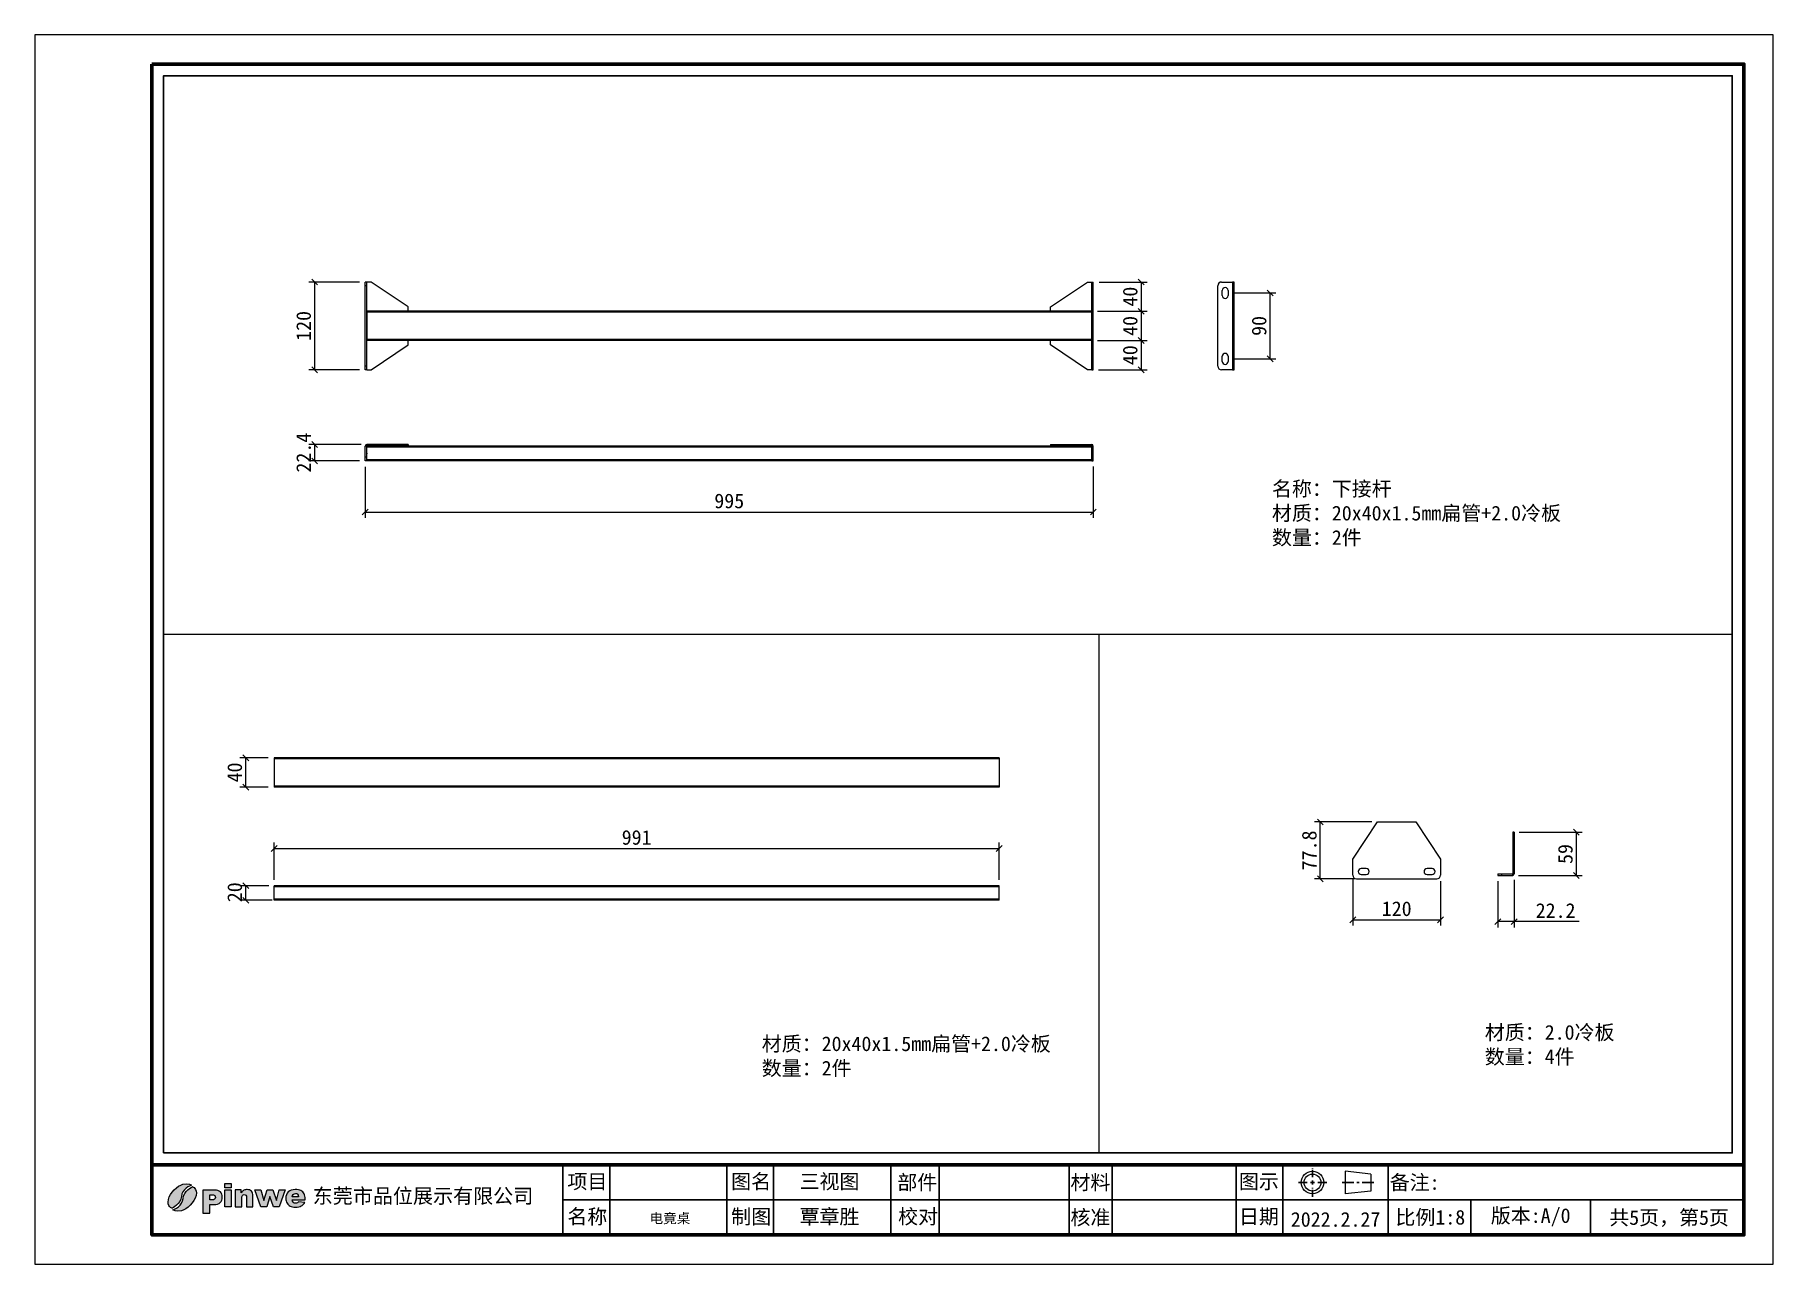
# Model space of a CAD drawing. Header units: inches. Extents: x 21728 to 86065, y -20660 to 1996.
# Drawn here: x 83689 to 86065, y -14953 to -13273 of the extents above; entities that cross this region are included whole.
import ezdxf

# ---------------------------------------------------------------- set-up
doc = ezdxf.new("R2010")
doc.units = ezdxf.units.IN
doc.header["$MEASUREMENT"] = 0
doc.linetypes.add('CENTER2', pattern=[28.575, 19.05, -3.175, 3.175, -3.175])
doc.layers.add('_U+56FE_U+5C42 1', color=7, linetype='Continuous')
doc.layers.add('图框', color=5, linetype='Continuous', lineweight=60)
doc.layers.add('轮廓线', color=7, linetype='Continuous', lineweight=30)
doc.styles.add('ee', font='simfang.ttf')
doc.styles.get("Standard").update_dxf_attribs({"font": 'arial.ttf'})
doc.styles.add('宋体', font='')
doc.styles.add('样式 1', font='')
doc.styles.get('宋体').set_extended_font_data('SimSun')
doc.styles.get('样式 1').set_extended_font_data('SimSun')
doc.dimstyles.new('1-8', dxfattribs={"dimscale": 8, "dimtxt": 2.5, "dimasz": 1, "dimexe": 1, "dimexo": 1, "dimtad": 1, "dimdec": 1, "dimdsep": 46, "dimtxsty": '宋体', "dimblk": 'OBLIQUE', "dimcen": 2.5, "dimclrd": 3, "dimclre": 3, "dimclrt": 256, "dimadec": 0, "dimazin": 0, "dimtfac": 1, "dimtdec": 1, "dimtmove": 1, "dimatfit": 3, "dimfxl": 0, "dimlwd": 9, "dimlwe": 9, "dimarcsym": 0})

msp = doc.modelspace()

# ---------------------------------------------------------------- texts
at = {"color": 7, "lineweight": 15, "char_height": 20, "attachment_point": 4, "style": 'ee'}
for s, insert, width in [('\\P名称：{\\fSimSun|b1|i0|c134|p2;\\C256;下接杆\\P}材质：20x40x1.5mm扁管+2.0冷板\\P数量：2件', (85380.1, -13911.25), 533.1676), ('\\P材质：2.0冷板\\P数量：4件', (85671.06, -14637.39), 418.1733), ('\\P材质：20x40x1.5mm扁管+2.0冷板\\P数量：2件', (84682.81, -14653.03), 533.1676)]:
    msp.add_mtext(s, dxfattribs=dict(at, insert=insert, width=width))
at = {"insert": (84069.13, -14849.84, 2.58), "char_height": 20.0908, "width": 1329.106, "attachment_point": 1}
msp.add_mtext('{\\fSimSun|b0|i0|c134|p2;东莞市品位展示有限公司}', dxfattribs=at)
at = {"layer": '轮廓线', "attachment_point": 5, "style": '样式 1'}
for s, insert, char_height, width in [('{\\fSimSun|b1|i0|c134|p2;项目}', (84444.47, -14841.17), 20, 149.7729), ('{\\fSimSun|b1|i0|c134|p2;图名}', (84668.22, -14841.17), 20, 149.7729), ('{\\fSimSun|b1|i0|c134|p2;三视图}', (84775.41, -14841.17), 20, 149.7729), ('{\\fSimSun|b1|i0|c134|p2;部件}', (84895.37, -14842.37), 20, 149.7729), ('{\\fSimSun|b1|i0|c134|p2;材料}', (85131.96, -14842.3), 20, 149.7729), ('{\\fSimSun|b1|i0|c134|p2;图示}', (85362.29, -14841.17), 20, 149.7729), ('{\\fSimSun|b1|i0|c134|p2;备注:}', (85575.12, -14842.43), 20, 149.7729), ('{\\fSimSun|b1|i0|c134|p2;名称}', (84444.42, -14889.17), 20, 149.7729), ('{\\fSimSun|b1|i0|c134|p2;电竟桌}', (84557.32, -14891.13), 13.6, 176.9097), ('{\\fSimSun|b1|i0|c134|p2;制图}', (84668.42, -14889.17), 20, 149.7729), ('{\\fSimSun|b1|i0|c134|p2;覃章胜}', (84775.41, -14889.17), 20, 149.7729), ('{\\fSimSun|b1|i0|c134|p2;校对}', (84896.52, -14889.17), 20, 149.7729), ('{\\fSimSun|b1|i0|c134|p2;核准}', (85131.96, -14890.3), 20, 149.7729), ('{\\fSimSun|b1|i0|c134|p2;日期}', (85362.29, -14889.17), 20, 149.7729), ('{\\fSimSun|b1|i0|c134|p2;2022.2.27}', (85467.07, -14892.07), 20, 144), ('{\\fSimSun|b1|i0|c134|p2;比例1:8}', (85596.57, -14890.06), 20, 135.4819), ('{\\fSimSun|b1|i0|c134|p2;版本:A/0}', (85733.74, -14889.17), 20, 163.7382), ('{\\fSimSun|b1|i0|c134|p2;共5页，第5页}', (85922.89, -14890.83), 20, 230.0387)]:
    msp.add_mtext(s, dxfattribs=dict(at, insert=insert, char_height=char_height, width=width))

# ---------------------------------------------------------------- blocks, each defined once
blk = doc.blocks.new('_Oblique')
at = {"color": 0, "linetype": 'ByBlock', "lineweight": -2}
blk.add_line((-0.5, -0.5), (0.5, 0.5), dxfattribs=at)
blk = doc.blocks.new('*D200')
at = {"color": 3, "lineweight": 9, "transparency": 16777216}
for p, q in [((84135.1, -13833), (84063.8, -13833)), ((84071.8, -13855.5), (84071.8, -13833)), ((84132.9, -13855.5), (84063.8, -13855.5))]:
    blk.add_line(p, q, dxfattribs=at)
at = {"layer": 'Defpoints', "color": 0, "transparency": 16777216}
for p in [(84071.8, -13833), (84143.1, -13833), (84140.9, -13855.5)]:
    blk.add_point(p, dxfattribs=at)
at = {"color": 3, "lineweight": 9, "transparency": 16777216, "xscale": 8, "yscale": 8, "zscale": 8}
for p, rotation in [((84071.8, -13833), 90), ((84071.8, -13855.5), 270)]:
    blk.add_blockref('_Oblique', p, dxfattribs=dict(at, rotation=rotation))
at = {"transparency": 16777216, "insert": (84056.8, -13844.2), "char_height": 20, "attachment_point": 5, "rotation": 90, "style": '宋体'}
blk.add_mtext('22.4', dxfattribs=at)
blk = doc.blocks.new('*D201')
at = {"color": 3, "lineweight": 9, "transparency": 16777216}
for p, q in [((84132.9, -13611), (84063.8, -13611)), ((84071.8, -13731), (84071.8, -13611)), ((84132.9, -13731), (84063.8, -13731))]:
    blk.add_line(p, q, dxfattribs=at)
at = {"layer": 'Defpoints', "color": 0, "transparency": 16777216}
for p in [(84071.8, -13611), (84140.9, -13611), (84140.9, -13731)]:
    blk.add_point(p, dxfattribs=at)
at = {"color": 3, "lineweight": 9, "transparency": 16777216, "xscale": 8, "yscale": 8, "zscale": 8}
for p, rotation in [((84071.8, -13611), 90), ((84071.8, -13731), 270)]:
    blk.add_blockref('_Oblique', p, dxfattribs=dict(at, rotation=rotation))
at = {"transparency": 16777216, "insert": (84056.8, -13671), "char_height": 20, "attachment_point": 5, "rotation": 90, "style": '宋体'}
blk.add_mtext('120', dxfattribs=at)
blk = doc.blocks.new('*D202')
at = {"color": 3, "lineweight": 9, "transparency": 16777216}
for p, q in [((85143.9, -13611), (85209.4, -13611)), ((85201.4, -13611), (85201.4, -13651)), ((85141.9, -13651), (85209.4, -13651))]:
    blk.add_line(p, q, dxfattribs=at)
at = {"layer": 'Defpoints', "color": 0, "transparency": 16777216}
for p in [(85135.9, -13611), (85133.9, -13651), (85201.4, -13651)]:
    blk.add_point(p, dxfattribs=at)
at = {"color": 3, "lineweight": 9, "transparency": 16777216, "xscale": 8, "yscale": 8, "zscale": 8}
for p, rotation in [((85201.4, -13611), 90), ((85201.4, -13651), 270)]:
    blk.add_blockref('_Oblique', p, dxfattribs=dict(at, rotation=rotation))
at = {"transparency": 16777216, "insert": (85186.4, -13631), "char_height": 20, "attachment_point": 5, "rotation": 90, "style": '宋体'}
blk.add_mtext('40', dxfattribs=at)
blk = doc.blocks.new('*D203')
at = {"color": 3, "lineweight": 9, "transparency": 16777216}
for p, q in [((85141.9, -13651), (85209.4, -13651)), ((85201.4, -13651), (85201.4, -13691)), ((85141.9, -13691), (85209.4, -13691))]:
    blk.add_line(p, q, dxfattribs=at)
at = {"layer": 'Defpoints', "color": 0, "transparency": 16777216}
for p in [(85133.9, -13651), (85133.9, -13691), (85201.4, -13691)]:
    blk.add_point(p, dxfattribs=at)
at = {"color": 3, "lineweight": 9, "transparency": 16777216, "xscale": 8, "yscale": 8, "zscale": 8}
for p, rotation in [((85201.4, -13651), 90), ((85201.4, -13691), 270)]:
    blk.add_blockref('_Oblique', p, dxfattribs=dict(at, rotation=rotation))
at = {"transparency": 16777216, "insert": (85186.4, -13671), "char_height": 20, "attachment_point": 5, "rotation": 90, "style": '宋体'}
blk.add_mtext('40', dxfattribs=at)
blk = doc.blocks.new('*D204')
at = {"color": 3, "lineweight": 9, "transparency": 16777216}
for p, q in [((85141.9, -13691), (85209.4, -13691)), ((85201.4, -13691), (85201.4, -13731)), ((85142.9, -13731), (85209.4, -13731))]:
    blk.add_line(p, q, dxfattribs=at)
at = {"layer": 'Defpoints', "color": 0, "transparency": 16777216}
for p in [(85133.9, -13691), (85134.9, -13731), (85201.4, -13731)]:
    blk.add_point(p, dxfattribs=at)
at = {"color": 3, "lineweight": 9, "transparency": 16777216, "xscale": 8, "yscale": 8, "zscale": 8}
for p, rotation in [((85201.4, -13691), 90), ((85201.4, -13731), 270)]:
    blk.add_blockref('_Oblique', p, dxfattribs=dict(at, rotation=rotation))
at = {"transparency": 16777216, "insert": (85186.4, -13711), "char_height": 20, "attachment_point": 5, "rotation": 90, "style": '宋体'}
blk.add_mtext('40', dxfattribs=at)
blk = doc.blocks.new('*D205')
at = {"color": 3, "lineweight": 9, "transparency": 16777216}
for p, q in [((85328.3, -13626), (85385.6, -13626)), ((85377.6, -13716), (85377.6, -13626)), ((85328.3, -13716), (85385.6, -13716))]:
    blk.add_line(p, q, dxfattribs=at)
at = {"layer": 'Defpoints', "color": 0, "transparency": 16777216}
for p in [(85320.3, -13626), (85377.6, -13626), (85320.3, -13716)]:
    blk.add_point(p, dxfattribs=at)
at = {"color": 3, "lineweight": 9, "transparency": 16777216, "xscale": 8, "yscale": 8, "zscale": 8}
for p, rotation in [((85377.6, -13626), 90), ((85377.6, -13716), 270)]:
    blk.add_blockref('_Oblique', p, dxfattribs=dict(at, rotation=rotation))
at = {"transparency": 16777216, "insert": (85362.6, -13671), "char_height": 20, "attachment_point": 5, "rotation": 90, "style": '宋体'}
blk.add_mtext('90', dxfattribs=at)
blk = doc.blocks.new('*D213')
at = {"color": 3, "lineweight": 9, "transparency": 16777216}
for p, q in [((84009.3, -14435.9), (83969.6, -14435.9)), ((83977.6, -14455.9), (83977.6, -14435.9)), ((84013.6, -14455.9), (83969.6, -14455.9))]:
    blk.add_line(p, q, dxfattribs=at)
at = {"layer": 'Defpoints', "color": 0, "transparency": 16777216}
for p in [(83977.6, -14435.9), (84017.3, -14435.9), (84021.6, -14455.9)]:
    blk.add_point(p, dxfattribs=at)
at = {"color": 3, "lineweight": 9, "transparency": 16777216, "xscale": 8, "yscale": 8, "zscale": 8}
for p, rotation in [((83977.6, -14435.9), 90), ((83977.6, -14455.9), 270)]:
    blk.add_blockref('_Oblique', p, dxfattribs=dict(at, rotation=rotation))
at = {"transparency": 16777216, "insert": (83962.6, -14444.9), "char_height": 20, "attachment_point": 5, "rotation": 90, "style": '宋体'}
blk.add_mtext('20', dxfattribs=at)
blk = doc.blocks.new('*D218')
at = {"color": 3, "lineweight": 9, "transparency": 16777216}
for p, q in [((84008.3, -14261.2), (83969.6, -14261.2)), ((83977.6, -14301.2), (83977.6, -14261.2)), ((84008.3, -14301.2), (83969.6, -14301.2))]:
    blk.add_line(p, q, dxfattribs=at)
at = {"layer": 'Defpoints', "color": 0, "transparency": 16777216}
for p in [(83977.6, -14261.2), (84016.3, -14261.2), (84016.3, -14301.2)]:
    blk.add_point(p, dxfattribs=at)
at = {"color": 3, "lineweight": 9, "transparency": 16777216, "xscale": 8, "yscale": 8, "zscale": 8}
for p, rotation in [((83977.6, -14261.2), 90), ((83977.6, -14301.2), 270)]:
    blk.add_blockref('_Oblique', p, dxfattribs=dict(at, rotation=rotation))
at = {"transparency": 16777216, "insert": (83962.6, -14281.2), "char_height": 20, "attachment_point": 5, "rotation": 90, "style": '宋体'}
blk.add_mtext('40', dxfattribs=at)
blk = doc.blocks.new('*D219')
at = {"color": 3, "lineweight": 9, "transparency": 16777216}
for p, q in [((84016.3, -14427.9), (84016.3, -14377.1)), ((84016.3, -14385.1), (85007.3, -14385.1)), ((85007.3, -14427.9), (85007.3, -14377.1))]:
    blk.add_line(p, q, dxfattribs=at)
at = {"layer": 'Defpoints', "color": 0, "transparency": 16777216}
for p in [(85007.3, -14385.1), (84016.3, -14435.9), (85007.3, -14435.9)]:
    blk.add_point(p, dxfattribs=at)
at = {"color": 3, "lineweight": 9, "transparency": 16777216, "xscale": 8, "yscale": 8, "zscale": 8, "rotation": 180}
blk.add_blockref('_Oblique', (84016.3, -14385.1), dxfattribs=at)
at = {"color": 3, "lineweight": 9, "transparency": 16777216, "xscale": 8, "yscale": 8, "zscale": 8}
blk.add_blockref('_Oblique', (85007.3, -14385.1), dxfattribs=at)
at = {"transparency": 16777216, "insert": (84511.8, -14370.1), "char_height": 20, "attachment_point": 5, "style": '宋体'}
blk.add_mtext('991', dxfattribs=at)
blk = doc.blocks.new('*D220')
at = {"color": 3, "lineweight": 9, "transparency": 16777216}
for p, q in [((84140.9, -13863.5), (84140.9, -13933.3)), ((85135.9, -13863.2), (85135.9, -13933.3)), ((84140.9, -13925.3), (85135.9, -13925.3))]:
    blk.add_line(p, q, dxfattribs=at)
at = {"layer": 'Defpoints', "color": 0, "transparency": 16777216}
for p in [(84140.9, -13855.5), (85135.9, -13855.2), (85135.9, -13925.3)]:
    blk.add_point(p, dxfattribs=at)
at = {"color": 3, "lineweight": 9, "transparency": 16777216, "xscale": 8, "yscale": 8, "zscale": 8, "rotation": 180}
blk.add_blockref('_Oblique', (84140.9, -13925.3), dxfattribs=at)
at = {"color": 3, "lineweight": 9, "transparency": 16777216, "xscale": 8, "yscale": 8, "zscale": 8}
blk.add_blockref('_Oblique', (85135.9, -13925.3), dxfattribs=at)
at = {"transparency": 16777216, "insert": (84638.4, -13910.3), "char_height": 20, "attachment_point": 5, "style": '宋体'}
blk.add_mtext('995', dxfattribs=at)
blk = doc.blocks.new('*D221')
at = {"color": 3, "lineweight": 9, "transparency": 16777216}
for p, q in [((85490.6, -14425.6), (85490.6, -14490.5)), ((85610.6, -14429.6), (85610.6, -14490.5)), ((85490.6, -14482.5), (85610.6, -14482.5))]:
    blk.add_line(p, q, dxfattribs=at)
at = {"layer": 'Defpoints', "color": 0, "transparency": 16777216}
for p in [(85490.6, -14417.6), (85610.6, -14421.6), (85610.6, -14482.5)]:
    blk.add_point(p, dxfattribs=at)
at = {"color": 3, "lineweight": 9, "transparency": 16777216, "xscale": 8, "yscale": 8, "zscale": 8, "rotation": 180}
blk.add_blockref('_Oblique', (85490.6, -14482.5), dxfattribs=at)
at = {"color": 3, "lineweight": 9, "transparency": 16777216, "xscale": 8, "yscale": 8, "zscale": 8}
blk.add_blockref('_Oblique', (85610.6, -14482.5), dxfattribs=at)
at = {"transparency": 16777216, "insert": (85550.6, -14467.5), "char_height": 20, "attachment_point": 5, "style": '宋体'}
blk.add_mtext('120', dxfattribs=at)
blk = doc.blocks.new('*D222')
at = {"color": 3, "lineweight": 9, "transparency": 16777216}
for p, q in [((85516.6, -14348.8), (85438.2, -14348.8)), ((85446.2, -14426.6), (85446.2, -14348.8)), ((85492.6, -14426.6), (85438.2, -14426.6))]:
    blk.add_line(p, q, dxfattribs=at)
at = {"layer": 'Defpoints', "color": 0, "transparency": 16777216}
for p in [(85446.2, -14348.8), (85524.6, -14348.8), (85500.6, -14426.6)]:
    blk.add_point(p, dxfattribs=at)
at = {"color": 3, "lineweight": 9, "transparency": 16777216, "xscale": 8, "yscale": 8, "zscale": 8}
for p, rotation in [((85446.2, -14348.8), 90), ((85446.2, -14426.6), 270)]:
    blk.add_blockref('_Oblique', p, dxfattribs=dict(at, rotation=rotation))
at = {"transparency": 16777216, "insert": (85431.2, -14387.7), "char_height": 20, "attachment_point": 5, "rotation": 90, "style": '宋体'}
blk.add_mtext('77.8', dxfattribs=at)
blk = doc.blocks.new('*D223')
at = {"color": 3, "lineweight": 9, "transparency": 16777216}
for p, q in [((85718.1, -14362.9), (85804.2, -14362.9)), ((85796.2, -14421.9), (85796.2, -14362.9)), ((85716.9, -14421.9), (85804.2, -14421.9))]:
    blk.add_line(p, q, dxfattribs=at)
at = {"layer": 'Defpoints', "color": 0, "transparency": 16777216}
for p in [(85710.1, -14362.9), (85796.2, -14362.9), (85708.9, -14421.9)]:
    blk.add_point(p, dxfattribs=at)
at = {"color": 3, "lineweight": 9, "transparency": 16777216, "xscale": 8, "yscale": 8, "zscale": 8}
for p, rotation in [((85796.2, -14362.9), 90), ((85796.2, -14421.9), 270)]:
    blk.add_blockref('_Oblique', p, dxfattribs=dict(at, rotation=rotation))
at = {"transparency": 16777216, "insert": (85781.2, -14392.6), "char_height": 20, "attachment_point": 5, "rotation": 90, "style": '宋体'}
blk.add_mtext('59', dxfattribs=at)
blk = doc.blocks.new('*D224')
at = {"color": 3, "lineweight": 9, "transparency": 16777216}
for p, q in [((85688.9, -14429.9), (85688.9, -14493)), ((85711.1, -14427.7), (85711.1, -14493)), ((85711.1, -14485), (85688.9, -14485)), ((85799.8, -14485), (85711.1, -14485))]:
    blk.add_line(p, q, dxfattribs=at)
at = {"layer": 'Defpoints', "color": 0, "transparency": 16777216}
for p in [(85688.9, -14421.9), (85711.1, -14419.7), (85688.9, -14485)]:
    blk.add_point(p, dxfattribs=at)
at = {"color": 3, "lineweight": 9, "transparency": 16777216, "xscale": 8, "yscale": 8, "zscale": 8, "rotation": 180}
blk.add_blockref('_Oblique', (85688.9, -14485), dxfattribs=at)
at = {"color": 3, "lineweight": 9, "transparency": 16777216, "xscale": 8, "yscale": 8, "zscale": 8}
blk.add_blockref('_Oblique', (85711.1, -14485), dxfattribs=at)
at = {"transparency": 16777216, "insert": (85767.8, -14470), "char_height": 20, "attachment_point": 5, "style": '宋体'}
blk.add_mtext('22.2', dxfattribs=at)

# ---------------------------------------------------------------- dimensions: what is measured, and where the dimension line sits
at = {"color": 1}
for base, p1, p2, picture, middle in [((84071.77, -13611.01), (84140.94, -13731.01), (84140.94, -13611.01), '*D201', (84056.77, -13671.01)), ((85201.43, -13651.01), (85135.94, -13611.01), (85133.94, -13651.01), '*D202', (85186.43, -13631.01)), ((85377.61, -13626.01), (85320.28, -13716.01), (85320.28, -13626.01), '*D205', (85362.61, -13671.01)), ((85201.43, -13691.01), (85133.94, -13651.01), (85133.94, -13691.01), '*D203', (85186.43, -13671.01)), ((85201.43, -13731.01), (85133.94, -13691.01), (85134.94, -13731.01), '*D204', (85186.43, -13711.01)), ((83977.57, -14261.17), (84016.34, -14301.17), (84016.34, -14261.17), '*D218', (83962.57, -14281.17)), ((85446.24, -14348.83), (85500.57, -14426.63), (85524.56, -14348.83), '*D222', (85431.24, -14387.73))]:
    dim = msp.add_linear_dim(base=base, p1=p1, p2=p2, angle=90, dimstyle='1-8', dxfattribs=at)
    dim.commit()
    dim.dimension.update_dxf_attribs({"geometry": picture, "text_midpoint": middle})
for base, p1, p2, picture, middle in [((84071.77, -13833.03), (84140.94, -13855.46), (84143.14, -13833.03), '*D200', (84071.77, -13844.25)), ((85796.18, -14362.9), (85708.92, -14421.91), (85710.12, -14362.9), '*D223', (85796.18, -14392.55)), ((83977.57, -14435.89), (84021.6, -14455.89), (84017.29, -14435.89), '*D213', (83977.57, -14444.91))]:
    dim = msp.add_linear_dim(base=base, p1=p1, p2=p2, angle=90, dimstyle='1-8', dxfattribs=at)
    dim.commit()
    dim.dimension.update_dxf_attribs({"geometry": picture, "text_midpoint": middle, "dimtype": 160})
for base, p1, p2, picture, middle in [((85135.94, -13925.3), (84140.94, -13855.46), (85135.94, -13855.23), '*D220', (84638.44, -13910.3)), ((85007.34, -14385.07), (84016.34, -14435.89), (85007.34, -14435.89), '*D219', (84511.84, -14370.07)), ((85610.56, -14482.54), (85490.56, -14417.6), (85610.56, -14421.63), '*D221', (85550.56, -14467.54))]:
    dim = msp.add_linear_dim(base=base, p1=p1, p2=p2, dimstyle='1-8', dxfattribs=at)
    dim.commit()
    dim.dimension.update_dxf_attribs({"geometry": picture, "text_midpoint": middle})
dim = msp.add_linear_dim(base=(85688.92, -14485.04), p1=(85711.12, -14419.71), p2=(85688.92, -14421.91), dimstyle='1-8', dxfattribs=at)
dim.commit()
dim.dimension.update_dxf_attribs({"geometry": '*D224', "text_midpoint": (85767.78, -14490.92), "dimtype": 160})

# ---------------------------------------------------------------- hatches: boundary and pattern name
h = msp.add_hatch(color=256)
h.dxf.hatch_style = 1
edge = h.paths.add_edge_path()
edge.add_spline(control_points=[(84058.78, -14865.29), (84058.78, -14865.29), (84041.21, -14865.29), (84041.21, -14865.29), (84041.37, -14866.7), (84041.74, -14867.75), (84042.35, -14868.44), (84043.2, -14869.43), (84044.3, -14869.92), (84045.67, -14869.92), (84046.54, -14869.92), (84047.36, -14869.7), (84048.13, -14869.28), (84048.6, -14869.01), (84049.12, -14868.53), (84049.66, -14867.85), (84049.66, -14867.85), (84058.29, -14868.64), (84058.29, -14868.64), (84056.97, -14870.93), (84055.38, -14872.58), (84053.52, -14873.57), (84051.65, -14874.57), (84048.97, -14875.07), (84045.49, -14875.07), (84042.45, -14875.07), (84040.08, -14874.64), (84038.34, -14873.79), (84036.6, -14872.93), (84035.17, -14871.58), (84034.02, -14869.72), (84032.88, -14867.86), (84032.31, -14865.67), (84032.31, -14863.16), (84032.31, -14859.58), (84033.46, -14856.68), (84035.75, -14854.47), (84038.03, -14852.27), (84041.19, -14851.16), (84045.22, -14851.16), (84048.49, -14851.16), (84051.07, -14851.66), (84052.96, -14852.65), (84054.86, -14853.64), (84056.3, -14855.07), (84057.3, -14856.96), (84058.29, -14858.83), (84058.78, -14861.29), (84058.78, -14864.3), (84058.78, -14864.3), (84058.78, -14865.29), (84058.78, -14865.29)], knot_values=[0, 0, 0, 0, 1, 1, 1, 2, 2, 2, 3, 3, 3, 4, 4, 4, 5, 5, 5, 6, 6, 6, 7, 7, 7, 8, 8, 8, 9, 9, 9, 10, 10, 10, 11, 11, 11, 12, 12, 12, 13, 13, 13, 14, 14, 14, 15, 15, 15, 16, 16, 16, 17, 17, 17, 17], degree=3, periodic=0)
edge = h.paths.add_edge_path(flags=16)
edge.add_spline(control_points=[(84049.88, -14861.11), (84049.71, -14859.41), (84049.25, -14858.19), (84048.51, -14857.45), (84047.77, -14856.72), (84046.8, -14856.35), (84045.59, -14856.35), (84044.19, -14856.35), (84043.08, -14856.91), (84042.24, -14858.02), (84041.71, -14858.71), (84041.38, -14859.74), (84041.23, -14861.11), (84041.23, -14861.11), (84049.88, -14861.11), (84049.88, -14861.11)], knot_values=[0, 0, 0, 0, 1, 1, 1, 2, 2, 2, 3, 3, 3, 4, 4, 4, 5, 5, 5, 5], degree=3, periodic=0)
h.paths.add_polyline_path([(83989.93, -14851.69), (83998.4, -14851.69), (84002.07, -14866.03), (84006.74, -14851.69), (84014.58, -14851.69), (84019.41, -14866.06), (84023.1, -14851.69), (84031.51, -14851.69), (84023.1, -14874.54), (84015.32, -14874.54), (84010.7, -14860.79), (84006.23, -14874.54), (83998.41, -14874.54)])
edge = h.paths.add_edge_path()
edge.add_spline(control_points=[(83963.27, -14851.69), (83963.27, -14851.69), (83971.43, -14851.69), (83971.43, -14851.69), (83971.43, -14851.69), (83971.43, -14855.41), (83971.43, -14855.41), (83972.65, -14853.88), (83973.87, -14852.79), (83975.12, -14852.14), (83976.37, -14851.49), (83977.88, -14851.16), (83979.67, -14851.16), (83982.09, -14851.16), (83983.98, -14851.88), (83985.35, -14853.32), (83986.72, -14854.76), (83987.4, -14856.99), (83987.4, -14860.01), (83987.4, -14860.01), (83987.4, -14874.54), (83987.4, -14874.54), (83987.4, -14874.54), (83978.59, -14874.54), (83978.59, -14874.54), (83978.59, -14874.54), (83978.59, -14861.97), (83978.59, -14861.97), (83978.59, -14860.53), (83978.33, -14859.52), (83977.8, -14858.92), (83977.27, -14858.33), (83976.53, -14858.03), (83975.58, -14858.03), (83974.53, -14858.03), (83973.67, -14858.43), (83973.01, -14859.23), (83972.36, -14860.04), (83972.03, -14861.48), (83972.03, -14863.56), (83972.03, -14863.56), (83972.03, -14874.54), (83972.03, -14874.54), (83972.03, -14874.54), (83963.27, -14874.54), (83963.27, -14874.54), (83963.27, -14874.54), (83963.27, -14851.69), (83963.27, -14851.69)], knot_values=[0, 0, 0, 0, 1, 1, 1, 2, 2, 2, 3, 3, 3, 4, 4, 4, 5, 5, 5, 6, 6, 6, 7, 7, 7, 8, 8, 8, 9, 9, 9, 10, 10, 10, 11, 11, 11, 12, 12, 12, 13, 13, 13, 14, 14, 14, 15, 15, 15, 16, 16, 16, 16], degree=3, periodic=0)
h.paths.add_polyline_path([(83949.06, -14843.01), (83957.83, -14843.01), (83957.83, -14848.96), (83949.06, -14848.96)])
h.paths.add_polyline_path([(83949.06, -14851.69), (83957.83, -14851.69), (83957.83, -14874.54), (83949.06, -14874.54)])
edge = h.paths.add_edge_path()
edge.add_spline(control_points=[(83918.79, -14851.84), (83918.79, -14851.84), (83934.99, -14851.84), (83934.99, -14851.84), (83938.52, -14851.84), (83941.17, -14852.68), (83942.93, -14854.36), (83944.68, -14856.04), (83945.56, -14858.43), (83945.56, -14861.54), (83945.56, -14864.72), (83944.6, -14867.22), (83942.69, -14869.01), (83940.77, -14870.81), (83937.84, -14871.7), (83933.91, -14871.7), (83933.91, -14871.7), (83928.56, -14871.7), (83928.56, -14871.7), (83928.56, -14871.7), (83928.56, -14883.37), (83928.56, -14883.37), (83928.56, -14883.37), (83918.79, -14883.37), (83918.79, -14883.37), (83918.79, -14883.37), (83918.79, -14851.84), (83918.79, -14851.84)], knot_values=[0, 0, 0, 0, 1, 1, 1, 2, 2, 2, 3, 3, 3, 4, 4, 4, 5, 5, 5, 6, 6, 6, 7, 7, 7, 8, 8, 8, 9, 9, 9, 9], degree=3, periodic=0)
edge = h.paths.add_edge_path(flags=16)
edge.add_spline(control_points=[(83928.56, -14865.32), (83928.56, -14865.32), (83930.96, -14865.32), (83930.96, -14865.32), (83932.86, -14865.32), (83934.19, -14864.99), (83934.95, -14864.33), (83935.71, -14863.68), (83936.1, -14862.84), (83936.1, -14861.82), (83936.1, -14860.83), (83935.77, -14860), (83935.1, -14859.31), (83934.44, -14858.62), (83933.19, -14858.27), (83931.35, -14858.27), (83931.35, -14858.27), (83928.56, -14858.27), (83928.56, -14858.27), (83928.56, -14858.27), (83928.56, -14865.32), (83928.56, -14865.32)], knot_values=[0, 0, 0, 0, 1, 1, 1, 2, 2, 2, 3, 3, 3, 4, 4, 4, 5, 5, 5, 6, 6, 6, 7, 7, 7, 7], degree=3, periodic=0)
edge = h.paths.add_edge_path()
edge.add_spline(control_points=[(83878, -14878.64), (83878, -14878.64), (83882.35, -14882.38), (83889.82, -14880.13), (83897.29, -14877.89), (83907.63, -14868.89), (83909.74, -14859.11), (83911.84, -14849.32), (83904.83, -14847.18), (83904.83, -14847.18), (83904.83, -14847.18), (83892.6, -14852.89), (83891.99, -14863.15), (83891.38, -14873.41), (83879.9, -14878.5), (83878, -14878.64)], knot_values=[0, 0, 0, 0, 1, 1, 1, 2, 2, 2, 3, 3, 3, 4, 4, 4, 5, 5, 5, 5], degree=3, periodic=0)
edge = h.paths.add_edge_path()
edge.add_spline(control_points=[(83903.61, -14845.32), (83903.61, -14845.32), (83899.26, -14841.58), (83891.79, -14843.82), (83884.32, -14846.07), (83873.98, -14855.07), (83871.87, -14864.85), (83869.77, -14874.64), (83876.78, -14876.77), (83876.78, -14876.77), (83876.78, -14876.77), (83889.01, -14871.07), (83889.62, -14860.81), (83890.23, -14850.55), (83901.71, -14845.46), (83903.61, -14845.32)], knot_values=[0, 0, 0, 0, 1, 1, 1, 2, 2, 2, 3, 3, 3, 4, 4, 4, 5, 5, 5, 5], degree=3, periodic=0)

# ---------------------------------------------------------------- linework, layer by layer
at = {"color": 7, "linetype": 'Continuous', "lineweight": 25}
for p, q in [((84142.94, -13611.01), (84140.94, -13611.01)), ((84140.94, -13616.01), (84140.94, -13611.01)), ((84142.94, -13616.01), (84142.94, -13611.01)), ((84143.14, -13611.01), (84142.94, -13611.01)), ((84148.94, -13611.01), (84143.14, -13611.01)), ((84143.14, -13651.01), (84143.14, -13611.01)), ((84199.65, -13645.01), (84148.94, -13611.01)), ((85077.23, -13645.01), (85127.94, -13611.01)), ((85127.94, -13611.01), (85133.74, -13611.01)), ((85133.74, -13611.01), (85133.94, -13611.01)), ((85133.74, -13651.01), (85133.74, -13611.01)), ((85133.94, -13611.01), (85135.94, -13611.01)), ((85133.94, -13616.01), (85133.94, -13611.01)), ((85135.94, -13616.01), (85135.94, -13611.01)), ((85311.28, -13611.01), (85326.28, -13611.01)), ((85326.28, -13611.01), (85326.28, -13731.01)), ((85328.48, -13611.01), (85326.28, -13611.01)), ((85328.48, -13731.01), (85328.48, -13611.01)), ((84142.94, -13616.01), (84140.94, -13616.01)), ((84140.94, -13726.01), (84140.94, -13616.01)), ((84142.94, -13726.01), (84142.94, -13616.01)), ((85133.94, -13616.01), (85135.94, -13616.01)), ((85133.94, -13726.01), (85133.94, -13616.01)), ((85135.94, -13726.01), (85135.94, -13616.01)), ((85306.28, -13726.01), (85306.28, -13616.01)), ((85312.28, -13629.51), (85312.28, -13622.51)), ((85320.28, -13622.51), (85320.28, -13629.51)), ((85133.94, -13651.01), (84142.94, -13651.01)), ((85133.94, -13652.41), (84142.94, -13652.41)), ((84142.94, -13652.41), (84142.94, -13689.61)), ((84199.65, -13651.01), (84199.65, -13645.01)), ((85077.23, -13651.01), (85077.23, -13645.01)), ((85133.94, -13652.41), (85133.94, -13689.61)), ((85133.94, -13689.61), (84142.94, -13689.61)), ((85133.94, -13691.01), (84142.94, -13691.01)), ((84143.14, -13731.01), (84143.14, -13691.01)), ((84148.94, -13731.01), (84199.65, -13697.01)), ((84199.65, -13697.01), (84199.65, -13691.01)), ((85077.23, -13697.01), (85077.23, -13691.01)), ((85127.94, -13731.01), (85077.23, -13697.01)), ((85133.74, -13731.01), (85133.74, -13691.01)), ((84140.94, -13731.01), (84140.94, -13726.01)), ((84142.94, -13726.01), (84140.94, -13726.01)), ((84142.94, -13731.01), (84140.94, -13731.01)), ((84142.94, -13731.01), (84142.94, -13726.01)), ((84142.94, -13731.01), (84143.14, -13731.01)), ((84143.14, -13731.01), (84148.94, -13731.01)), ((85133.74, -13731.01), (85127.94, -13731.01)), ((85133.94, -13731.01), (85133.74, -13731.01)), ((85133.94, -13731.01), (85133.94, -13726.01)), ((85133.94, -13726.01), (85135.94, -13726.01)), ((85133.94, -13731.01), (85135.94, -13731.01)), ((85135.94, -13731.01), (85135.94, -13726.01)), ((85326.28, -13731.01), (85311.28, -13731.01)), ((85312.28, -13719.51), (85312.28, -13712.51)), ((85320.28, -13712.51), (85320.28, -13719.51)), ((85326.28, -13731.01), (85328.48, -13731.01)), ((84140.94, -13850.23), (84140.94, -13835.23)), ((84142.94, -13835.23), (84140.94, -13835.23)), ((84142.94, -13850.23), (84140.94, -13850.23)), ((84140.94, -13855.23), (84140.94, -13850.23)), ((85133.94, -13835.23), (84142.94, -13835.23)), ((84142.94, -13850.23), (84142.94, -13835.23)), ((85133.94, -13836.63), (84142.94, -13836.63)), ((84142.94, -13855.23), (84142.94, -13850.23)), ((84143.14, -13835.03), (84143.14, -13833.03)), ((84148.94, -13833.03), (84143.14, -13833.03)), ((84148.94, -13835.03), (84143.14, -13835.03)), ((84148.94, -13833.03), (84148.94, -13835.03)), ((84199.65, -13833.03), (84148.94, -13833.03)), ((84199.65, -13835.03), (84148.94, -13835.03)), ((84199.65, -13833.03), (84199.65, -13835.03)), ((85077.23, -13833.03), (85077.23, -13835.03)), ((85077.23, -13833.03), (85127.94, -13833.03)), ((85077.23, -13835.03), (85127.94, -13835.03)), ((85127.94, -13833.03), (85127.94, -13835.03)), ((85127.94, -13833.03), (85133.74, -13833.03)), ((85127.94, -13835.03), (85133.74, -13835.03)), ((85133.74, -13835.03), (85133.74, -13833.03)), ((85133.94, -13835.23), (85135.94, -13835.23)), ((85133.94, -13850.23), (85133.94, -13835.23)), ((85133.94, -13850.23), (85135.94, -13850.23)), ((85133.94, -13855.23), (85133.94, -13850.23)), ((85135.94, -13850.23), (85135.94, -13835.23)), ((85135.94, -13855.23), (85135.94, -13850.23)), ((84142.94, -13855.23), (84140.94, -13855.23)), ((85133.94, -13853.83), (84142.94, -13853.83)), ((85133.94, -13855.23), (84142.94, -13855.23)), ((85133.94, -13855.23), (85135.94, -13855.23)), ((84016.34, -14261.17), (84016.34, -14301.17)), ((85007.34, -14261.17), (84016.34, -14261.17)), ((85007.34, -14262.57), (84016.34, -14262.57)), ((85007.34, -14261.17), (85007.34, -14301.17)), ((85007.34, -14299.77), (84016.34, -14299.77)), ((85007.34, -14301.17), (84016.34, -14301.17)), ((85490.56, -14399.83), (85524.56, -14348.83)), ((85524.56, -14348.83), (85576.56, -14348.83)), ((85576.56, -14348.83), (85610.56, -14399.83)), ((85711.12, -14362.9), (85709.12, -14362.9)), ((85709.12, -14362.9), (85709.12, -14413.91)), ((85711.12, -14362.9), (85711.12, -14413.91)), ((85490.56, -14421.63), (85490.56, -14399.83)), ((85509.06, -14412.63), (85502.06, -14412.63)), ((85502.06, -14420.63), (85509.06, -14420.63)), ((85599.06, -14412.63), (85592.06, -14412.63)), ((85592.06, -14420.63), (85599.06, -14420.63)), ((85610.56, -14399.83), (85610.56, -14421.63)), ((85688.92, -14419.91), (85688.92, -14421.91)), ((85688.92, -14419.91), (85693.92, -14419.91)), ((85688.92, -14421.91), (85693.92, -14421.91)), ((85693.92, -14419.91), (85693.92, -14421.91)), ((85693.92, -14419.91), (85708.92, -14419.91)), ((85693.92, -14421.91), (85708.92, -14421.91)), ((85708.92, -14419.91), (85708.92, -14421.91)), ((85709.12, -14413.91), (85709.12, -14419.71)), ((85711.12, -14413.91), (85709.12, -14413.91)), ((85709.12, -14419.71), (85711.12, -14419.71)), ((85711.12, -14413.91), (85711.12, -14419.71)), ((85007.34, -14435.89), (84016.34, -14435.89)), ((84016.34, -14455.89), (84016.34, -14435.89)), ((85007.34, -14437.29), (84016.34, -14437.29)), ((85007.34, -14455.89), (85007.34, -14435.89)), ((85495.56, -14426.63), (85605.56, -14426.63)), ((85007.34, -14454.49), (84016.34, -14454.49)), ((85007.34, -14455.89), (84016.34, -14455.89))]:
    msp.add_line(p, q, dxfattribs=at)
at = {"color": 7, "linetype": 'Continuous'}
for q in [(84142.94, -13844.61), (84143.25, -13845.23)]:
    msp.add_line((84142.94, -13845.23), q, dxfattribs=at)
at = {"color": 1}
for p, q in [((83865.23, -14092.29), (86009.23, -14092.29)), ((85143.73, -14092.29), (85143.73, -14801.17))]:
    msp.add_line(p, q, dxfattribs=at)
at = {"color": 14, "lineweight": 25}
for p, q in [((85480.02, -14826.23), (85480.02, -14856.95)), ((85515.22, -14830.07), (85480.02, -14826.23)), ((85515.22, -14830.07), (85515.22, -14853.11)), ((85515.22, -14853.11), (85480.02, -14856.95))]:
    msp.add_line(p, q, dxfattribs=at)
for radius in [15.36, 11.52]:
    msp.add_circle((85435.57, -14841.59), radius, dxfattribs=at)
at = {"color": 7, "linetype": 'Continuous', "lineweight": 25}
for centre, radius, start, end in [((85311.28, -13616.01), 5, 90, 180), ((85316.28, -13622.51), 4, 90, 180), ((85316.28, -13629.51), 4, 180, 270), ((85316.28, -13622.51), 4, 0, 90), ((85316.28, -13629.51), 4, 270, 0), ((85316.28, -13712.51), 4, 90, 180), ((85316.28, -13712.51), 4, 0, 90), ((85311.28, -13726.01), 5, 180, 270), ((85316.28, -13719.51), 4, 180, 270), ((85316.28, -13719.51), 4, 270, 0), ((84143.14, -13835.23), 2.2, 90, 180), ((84143.14, -13835.23), 0.2, 90, 180), ((85133.74, -13835.23), 2.2, 0, 90), ((85133.74, -13835.23), 0.2, 0, 90), ((85495.56, -14421.63), 5, 180, 270), ((85502.06, -14416.63), 4, 90, 270), ((85509.06, -14416.63), 4, 270, 90), ((85592.06, -14416.63), 4, 90, 270), ((85599.06, -14416.63), 4, 270, 90), ((85605.56, -14421.63), 5, 270, 0), ((85708.92, -14419.71), 2.2, 270, 0), ((85708.92, -14419.71), 0.2, 270, 0)]:
    msp.add_arc(centre, radius, start, end, dxfattribs=at)
at = {"color": 7, "linetype": 'Continuous'}
msp.add_point((84142.94, -13845.23), dxfattribs=at)
at = {"layer": '_U+56FE_U+5C42 1', "lineweight": 0}
for points in [[(83949.06, -14843.01), (83957.83, -14843.01), (83957.83, -14848.96), (83949.06, -14848.96), (83949.06, -14843.01)], [(83949.06, -14851.69), (83957.83, -14851.69), (83957.83, -14874.54), (83949.06, -14874.54), (83949.06, -14851.69)], [(83989.93, -14851.69), (83998.4, -14851.69), (84002.07, -14866.03), (84006.74, -14851.69), (84014.58, -14851.69), (84019.41, -14866.06), (84023.1, -14851.69), (84031.51, -14851.69), (84023.1, -14874.54), (84015.32, -14874.54), (84010.7, -14860.79), (84006.23, -14874.54), (83998.41, -14874.54), (83989.93, -14851.69)]]:
    msp.add_lwpolyline(points, dxfattribs=at)
for points, knots in [([(83903.61, -14845.32), (83903.61, -14845.32), (83899.26, -14841.58), (83891.79, -14843.82), (83884.32, -14846.07), (83873.98, -14855.07), (83871.87, -14864.85), (83869.77, -14874.64), (83876.78, -14876.77), (83876.78, -14876.77), (83876.78, -14876.77), (83889.01, -14871.07), (83889.62, -14860.81), (83890.23, -14850.55), (83901.71, -14845.46), (83903.61, -14845.32)], [0, 0, 0, 0, 1, 1, 1, 2, 2, 2, 3, 3, 3, 4, 4, 4, 5, 5, 5, 5]), ([(83878, -14878.64), (83878, -14878.64), (83882.35, -14882.38), (83889.82, -14880.13), (83897.29, -14877.89), (83907.63, -14868.89), (83909.74, -14859.11), (83911.84, -14849.32), (83904.83, -14847.18), (83904.83, -14847.18), (83904.83, -14847.18), (83892.6, -14852.89), (83891.99, -14863.15), (83891.38, -14873.41), (83879.9, -14878.5), (83878, -14878.64)], [0, 0, 0, 0, 1, 1, 1, 2, 2, 2, 3, 3, 3, 4, 4, 4, 5, 5, 5, 5]), ([(83918.79, -14851.84), (83918.79, -14851.84), (83934.99, -14851.84), (83934.99, -14851.84), (83938.52, -14851.84), (83941.17, -14852.68), (83942.93, -14854.36), (83944.68, -14856.04), (83945.56, -14858.43), (83945.56, -14861.54), (83945.56, -14864.72), (83944.6, -14867.22), (83942.69, -14869.01), (83940.77, -14870.81), (83937.84, -14871.7), (83933.91, -14871.7), (83933.91, -14871.7), (83928.56, -14871.7), (83928.56, -14871.7), (83928.56, -14871.7), (83928.56, -14883.37), (83928.56, -14883.37), (83928.56, -14883.37), (83918.79, -14883.37), (83918.79, -14883.37), (83918.79, -14883.37), (83918.79, -14851.84), (83918.79, -14851.84)], [0, 0, 0, 0, 1, 1, 1, 2, 2, 2, 3, 3, 3, 4, 4, 4, 5, 5, 5, 6, 6, 6, 7, 7, 7, 8, 8, 8, 9, 9, 9, 9]), ([(83928.56, -14865.32), (83928.56, -14865.32), (83930.96, -14865.32), (83930.96, -14865.32), (83932.86, -14865.32), (83934.19, -14864.99), (83934.95, -14864.33), (83935.71, -14863.68), (83936.1, -14862.84), (83936.1, -14861.82), (83936.1, -14860.83), (83935.77, -14860), (83935.1, -14859.31), (83934.44, -14858.62), (83933.19, -14858.27), (83931.35, -14858.27), (83931.35, -14858.27), (83928.56, -14858.27), (83928.56, -14858.27), (83928.56, -14858.27), (83928.56, -14865.32), (83928.56, -14865.32)], [0, 0, 0, 0, 1, 1, 1, 2, 2, 2, 3, 3, 3, 4, 4, 4, 5, 5, 5, 6, 6, 6, 7, 7, 7, 7]), ([(83963.27, -14851.69), (83963.27, -14851.69), (83971.43, -14851.69), (83971.43, -14851.69), (83971.43, -14851.69), (83971.43, -14855.41), (83971.43, -14855.41), (83972.65, -14853.88), (83973.87, -14852.79), (83975.12, -14852.14), (83976.37, -14851.49), (83977.88, -14851.16), (83979.67, -14851.16), (83982.09, -14851.16), (83983.98, -14851.88), (83985.35, -14853.32), (83986.72, -14854.76), (83987.4, -14856.99), (83987.4, -14860.01), (83987.4, -14860.01), (83987.4, -14874.54), (83987.4, -14874.54), (83987.4, -14874.54), (83978.59, -14874.54), (83978.59, -14874.54), (83978.59, -14874.54), (83978.59, -14861.97), (83978.59, -14861.97), (83978.59, -14860.53), (83978.33, -14859.52), (83977.8, -14858.92), (83977.27, -14858.33), (83976.53, -14858.03), (83975.58, -14858.03), (83974.53, -14858.03), (83973.67, -14858.43), (83973.01, -14859.23), (83972.36, -14860.04), (83972.03, -14861.48), (83972.03, -14863.56), (83972.03, -14863.56), (83972.03, -14874.54), (83972.03, -14874.54), (83972.03, -14874.54), (83963.27, -14874.54), (83963.27, -14874.54), (83963.27, -14874.54), (83963.27, -14851.69), (83963.27, -14851.69)], [0, 0, 0, 0, 1, 1, 1, 2, 2, 2, 3, 3, 3, 4, 4, 4, 5, 5, 5, 6, 6, 6, 7, 7, 7, 8, 8, 8, 9, 9, 9, 10, 10, 10, 11, 11, 11, 12, 12, 12, 13, 13, 13, 14, 14, 14, 15, 15, 15, 16, 16, 16, 16]), ([(84058.78, -14865.29), (84058.78, -14865.29), (84041.21, -14865.29), (84041.21, -14865.29), (84041.37, -14866.7), (84041.74, -14867.75), (84042.35, -14868.44), (84043.2, -14869.43), (84044.3, -14869.92), (84045.67, -14869.92), (84046.54, -14869.92), (84047.36, -14869.7), (84048.13, -14869.28), (84048.6, -14869.01), (84049.12, -14868.53), (84049.66, -14867.85), (84049.66, -14867.85), (84058.29, -14868.64), (84058.29, -14868.64), (84056.97, -14870.93), (84055.38, -14872.58), (84053.52, -14873.57), (84051.65, -14874.57), (84048.97, -14875.07), (84045.49, -14875.07), (84042.45, -14875.07), (84040.08, -14874.64), (84038.34, -14873.79), (84036.6, -14872.93), (84035.17, -14871.58), (84034.02, -14869.72), (84032.88, -14867.86), (84032.31, -14865.67), (84032.31, -14863.16), (84032.31, -14859.58), (84033.46, -14856.68), (84035.75, -14854.47), (84038.03, -14852.27), (84041.19, -14851.16), (84045.22, -14851.16), (84048.49, -14851.16), (84051.07, -14851.66), (84052.96, -14852.65), (84054.86, -14853.64), (84056.3, -14855.07), (84057.3, -14856.96), (84058.29, -14858.83), (84058.78, -14861.29), (84058.78, -14864.3), (84058.78, -14864.3), (84058.78, -14865.29), (84058.78, -14865.29)], [0, 0, 0, 0, 1, 1, 1, 2, 2, 2, 3, 3, 3, 4, 4, 4, 5, 5, 5, 6, 6, 6, 7, 7, 7, 8, 8, 8, 9, 9, 9, 10, 10, 10, 11, 11, 11, 12, 12, 12, 13, 13, 13, 14, 14, 14, 15, 15, 15, 16, 16, 16, 17, 17, 17, 17]), ([(84049.88, -14861.11), (84049.71, -14859.41), (84049.25, -14858.19), (84048.51, -14857.45), (84047.77, -14856.72), (84046.8, -14856.35), (84045.59, -14856.35), (84044.19, -14856.35), (84043.08, -14856.91), (84042.24, -14858.02), (84041.71, -14858.71), (84041.38, -14859.74), (84041.23, -14861.11), (84041.23, -14861.11), (84049.88, -14861.11), (84049.88, -14861.11)], [0, 0, 0, 0, 1, 1, 1, 2, 2, 2, 3, 3, 3, 4, 4, 4, 5, 5, 5, 5])]:
    msp.add_open_spline(points, degree=3, knots=knots, dxfattribs=at)
at = {"layer": 'Defpoints'}
msp.add_lwpolyline([(83689.23, -14953.17), (86065.23, -14953.17), (86065.23, -13273.17), (83689.23, -13273.17)], close=True, dxfattribs=at)
at = {"layer": '图框', "color": 32}
msp.add_lwpolyline([(83849.23, -13313.17), (86025.23, -13313.17), (86025.23, -14913.17), (83849.23, -14913.17)], close=True, dxfattribs=at)
msp.add_lwpolyline([(83849.23, -14817.17), (86025.23, -14817.17)], dxfattribs=at)
at = {"layer": '轮廓线'}
for p, q in [((84411.07, -14913.17), (84411.07, -14817.17)), ((84475.07, -14913.17), (84475.07, -14817.17)), ((84635.07, -14913.17), (84635.07, -14817.17)), ((84699.07, -14913.17), (84699.07, -14817.17)), ((84859.07, -14913.17), (84859.07, -14817.17)), ((84925.43, -14913.17), (84925.43, -14817.17)), ((85103.08, -14913.17), (85103.08, -14817.17)), ((85161.56, -14913.17), (85161.56, -14817.17)), ((85331.07, -14913.17), (85331.07, -14817.17)), ((85395.07, -14913.17), (85395.07, -14817.17)), ((85539.07, -14865.17), (85539.07, -14817.17)), ((84411.07, -14865.17), (86025.23, -14865.17)), ((85539.07, -14913.17), (85539.07, -14865.17)), ((85651.87, -14913.17), (85651.87, -14865.17)), ((85815.61, -14913.17), (85815.61, -14865.17))]:
    msp.add_line(p, q, dxfattribs=at)
at = {"layer": '轮廓线', "color": 4, "linetype": 'CENTER2', "ltscale": 0.5}
for p, q in [((85435.57, -14834.35), (85435.57, -14822.23)), ((85435.57, -14844.43), (85435.57, -14838.75)), ((85435.57, -14860.95), (85435.57, -14848.82))]:
    msp.add_line(p, q, dxfattribs=at)
at = {"layer": '轮廓线', "color": 4, "linetype": 'CENTER2'}
for p, q in [((85416.21, -14841.59), (85428.33, -14841.59)), ((85432.73, -14841.59), (85438.41, -14841.59)), ((85442.8, -14841.59), (85454.93, -14841.59))]:
    msp.add_line(p, q, dxfattribs=at)
at = {"layer": '轮廓线', "color": 4}
for p, q in [((85476.02, -14841.59), (85492.15, -14841.59)), ((85496.15, -14841.59), (85499.26, -14841.59)), ((85503.26, -14841.59), (85519.22, -14841.59))]:
    msp.add_line(p, q, dxfattribs=at)
at = {"layer": '轮廓线', "color": 7}
msp.add_lwpolyline([(83865.23, -14801.17), (86009.23, -14801.17), (86009.23, -13329.17), (83865.23, -13329.17)], close=True, dxfattribs=at)

msp.set_redraw_order([(e.dxf.handle, doc.entitydb.next_handle()) for e in msp.query("TEXT MTEXT ATTDEF DIMENSION ARC_DIMENSION")])  # texts and dimensions are drawn at this point

doc.saveas('drawing.dxf')
